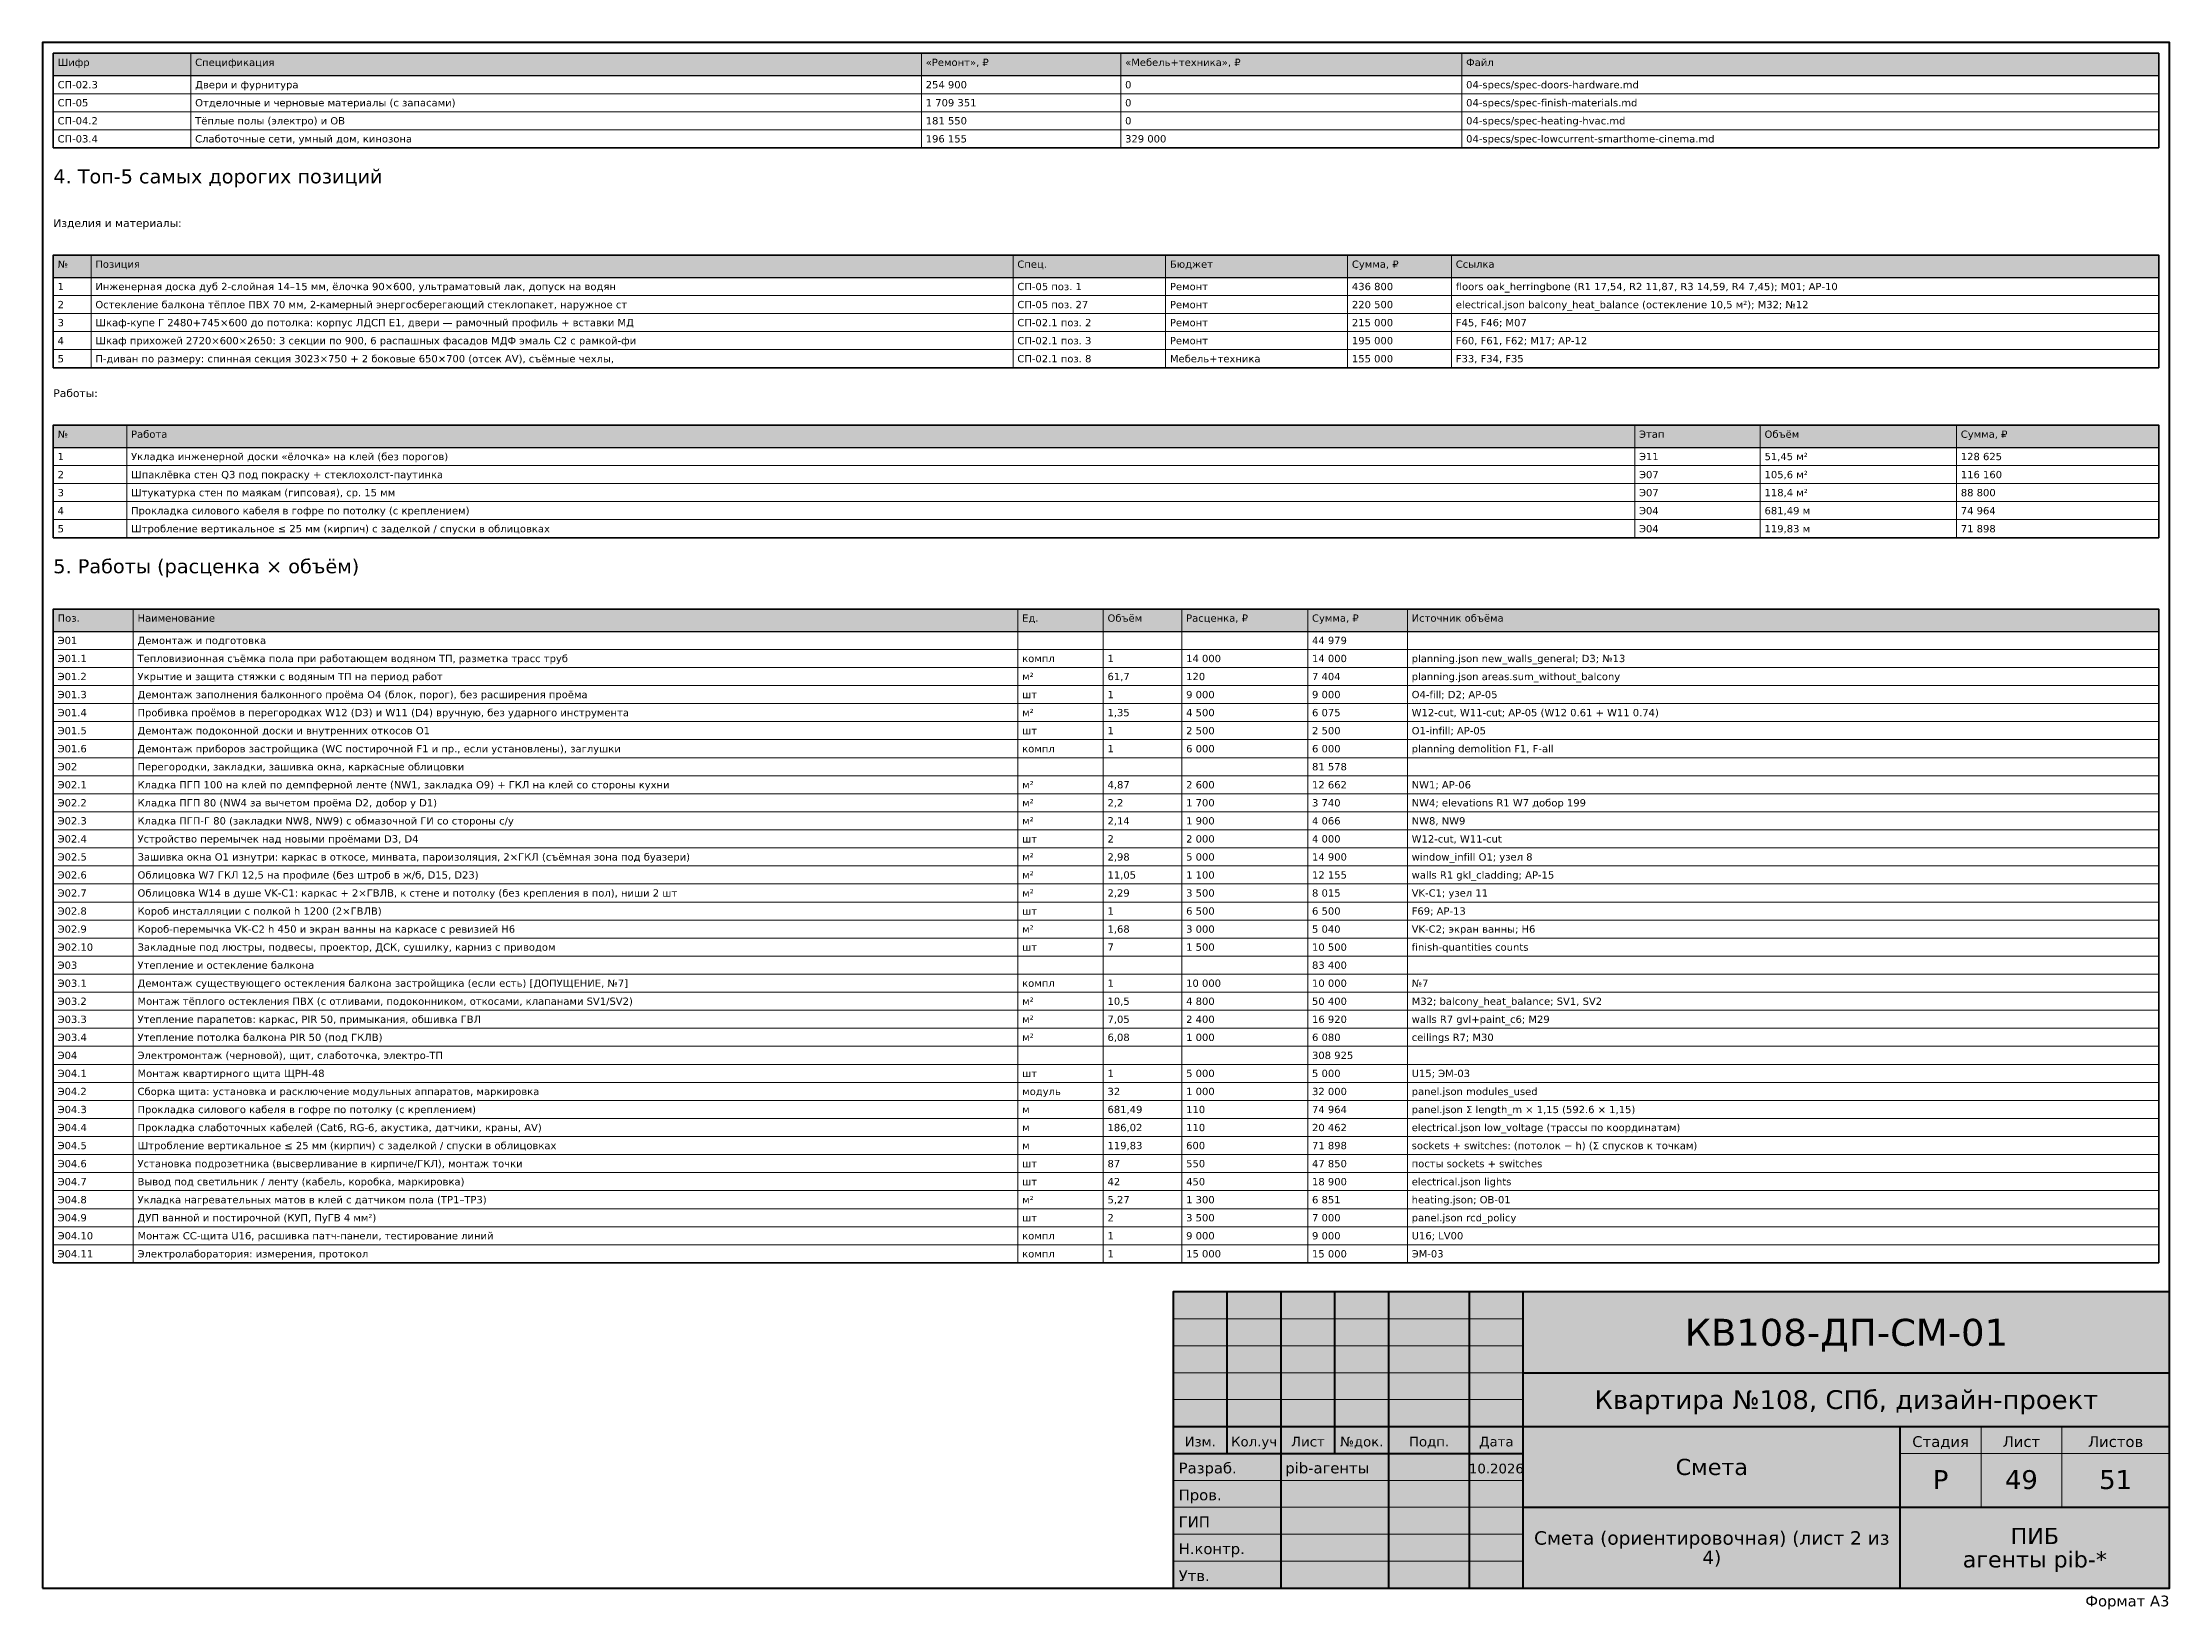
# Model space of a CAD drawing. Header units: millimetres. Extents: x 20 to 415, y 1 to 292.
import ezdxf
from ezdxf.enums import TextEntityAlignment as Align

# ---------------------------------------------------------------- set-up
doc = ezdxf.new("R2010")
doc.units = ezdxf.units.MM
doc.layers.add('FRAME', color=7, linetype='CONTINUOUS')
doc.layers.add('TEXT', color=7, linetype='CONTINUOUS')
doc.styles.add('GOST', font='DejaVuSans.ttf')

msp = doc.modelspace()

# ---------------------------------------------------------------- texts
at = {"layer": 'FRAME', "color": 7, "style": 'GOST'}
for s, height, p in [('КВ108-ДП-СМ-01', 5, (355, 50)), ('Квартира №108, СПб, дизайн-проект', 3.5, (355, 38.25)), ('Изм.', 1.8, (235, 31.3)), ('Кол.уч', 1.8, (245, 31.3)), ('Лист', 1.8, (255, 31.3)), ('№док.', 1.8, (265, 31.3)), ('Подп.', 1.8, (277.5, 31.3)), ('Дата', 1.8, (290, 31.3)), ('Стадия', 2, (372.5, 31.2)), ('Лист', 2, (387.5, 31.2)), ('Листов', 2, (405, 31.2)), ('10.2026', 1.8, (290, 26.3)), ('Смета', 3, (330, 26)), ('Р', 3.5, (372.5, 23.4)), ('49', 3.5, (387.5, 23.4)), ('51', 3.5, (405, 23.4)), ('ПИБ', 3, (390, 13.18)), ('Смета (ориентировочная) (лист 2 из', 2.5, (330, 13.06)), ('4)', 2.5, (330, 9.44)), ('агенты pib-*', 3, (390, 8.83))]:
    msp.add_text(s, height=height, dxfattribs=at).set_placement(p, align=Align.CENTER)
for s, p in [('Разраб.', (231, 26.3)), ('pib-агенты', (250.8, 26.3)), ('Пров.', (231, 21.3)), ('ГИП', (231, 16.3)), ('Н.контр.', (231, 11.3)), ('Утв.', (231, 6.3))]:
    msp.add_text(s, height=2, dxfattribs=at).set_placement(p)
msp.add_text('Формат A3', height=2, dxfattribs=at).set_placement((415, 1.6), align=Align.RIGHT)
at = {"layer": 'TEXT', "color": 7, "style": 'GOST'}
for s, height, p in [('Шифр', 1.35, (22.8, 287.65)), ('Спецификация', 1.35, (48.34, 287.65)), ('«Ремонт», ₽', 1.35, (184.02, 287.65)), ('«Мебель+техника», ₽', 1.35, (221.05, 287.65)), ('Файл', 1.35, (284.38, 287.65)), ('СП-02.3', 1.35, (22.8, 283.5)), ('Двери и фурнитура', 1.35, (48.34, 283.5)), ('254 900', 1.35, (184.02, 283.5)), ('0', 1.35, (221.05, 283.5)), ('04-specs/spec-doors-hardware.md', 1.35, (284.38, 283.5)), ('СП-05', 1.35, (22.8, 280.15)), ('Отделочные и черновые материалы (с запасами)', 1.35, (48.34, 280.15)), ('1 709 351', 1.35, (184.02, 280.15)), ('0', 1.35, (221.05, 280.15)), ('04-specs/spec-finish-materials.md', 1.35, (284.38, 280.15)), ('СП-04.2', 1.35, (22.8, 276.8)), ('Тёплые полы (электро) и ОВ', 1.35, (48.34, 276.8)), ('181 550', 1.35, (184.02, 276.8)), ('0', 1.35, (221.05, 276.8)), ('04-specs/spec-heating-hvac.md', 1.35, (284.38, 276.8)), ('СП-03.4', 1.35, (22.8, 273.45)), ('Слаботочные сети, умный дом, кинозона', 1.35, (48.34, 273.45)), ('196 155', 1.35, (184.02, 273.45)), ('329 000', 1.35, (221.05, 273.45)), ('04-specs/spec-lowcurrent-smarthome-cinema.md', 1.35, (284.38, 273.45)), ('4. Топ-5 самых дорогих позиций', 2.6, (22, 265.85)), ('Изделия и материалы:', 1.45, (22, 257.75)), ('№', 1.35, (22.8, 250.17)), ('Позиция', 1.35, (29.81, 250.17)), ('Спец.', 1.35, (201.04, 250.17)), ('Бюджет', 1.35, (229.37, 250.17)), ('Сумма, ₽', 1.35, (263.17, 250.17)), ('Ссылка', 1.35, (282.46, 250.17)), ('1', 1.35, (22.8, 246.02)), ('Инженерная доска дуб 2-слойная 14–15 мм, ёлочка 90×600, ультраматовый лак, допуск на водян', 1.35, (29.81, 246.02)), ('СП-05 поз. 1', 1.35, (201.04, 246.02)), ('Ремонт', 1.35, (229.37, 246.02)), ('436 800', 1.35, (263.17, 246.02)), ('floors oak_herringbone (R1 17,54, R2 11,87, R3 14,59, R4 7,45); M01; АР-10', 1.35, (282.46, 246.02)), ('2', 1.35, (22.8, 242.67)), ('Остекление балкона тёплое ПВХ 70 мм, 2-камерный энергосберегающий стеклопакет, наружное ст', 1.35, (29.81, 242.67)), ('СП-05 поз. 27', 1.35, (201.04, 242.67)), ('Ремонт', 1.35, (229.37, 242.67)), ('220 500', 1.35, (263.17, 242.67)), ('electrical.json balcony_heat_balance (остекление 10,5 м²); M32; №12', 1.35, (282.46, 242.67)), ('4', 1.35, (22.8, 235.97)), ('3', 1.35, (22.8, 239.32)), ('Шкаф-купе Г 2480+745×600 до потолка: корпус ЛДСП E1, двери — рамочный профиль + вставки МД', 1.35, (29.81, 239.32)), ('Шкаф прихожей 2720×600×2650: 3 секции по 900, 6 распашных фасадов МДФ эмаль C2 с рамкой-фи', 1.35, (29.81, 235.97)), ('СП-02.1 поз. 2', 1.35, (201.04, 239.32)), ('СП-02.1 поз. 3', 1.35, (201.04, 235.97)), ('Ремонт', 1.35, (229.37, 239.32)), ('Ремонт', 1.35, (229.37, 235.97)), ('215 000', 1.35, (263.17, 239.32)), ('195 000', 1.35, (263.17, 235.97)), ('F45, F46; M07', 1.35, (282.46, 239.32)), ('F60, F61, F62; M17; АР-12', 1.35, (282.46, 235.97)), ('5', 1.35, (22.8, 232.62)), ('П-диван по размеру: спинная секция 3023×750 + 2 боковые 650×700 (отсек AV), съёмные чехлы,', 1.35, (29.81, 232.62)), ('СП-02.1 поз. 8', 1.35, (201.04, 232.62)), ('Мебель+техника', 1.35, (229.37, 232.62)), ('155 000', 1.35, (263.17, 232.62)), ('F33, F34, F35', 1.35, (282.46, 232.62)), ('Работы:', 1.45, (22, 226.17)), ('№', 1.35, (22.8, 218.6)), ('Работа', 1.35, (36.44, 218.6)), ('Этап', 1.35, (316.49, 218.6)), ('Объём', 1.35, (339.8, 218.6)), ('Сумма, ₽', 1.35, (376.25, 218.6)), ('1', 1.35, (22.8, 214.45)), ('Укладка инженерной доски «ёлочка» на клей (без порогов)', 1.35, (36.44, 214.45)), ('Э11', 1.35, (316.49, 214.45)), ('51,45 м²', 1.35, (339.8, 214.45)), ('128 625', 1.35, (376.25, 214.45)), ('2', 1.35, (22.8, 211.1)), ('Шпаклёвка стен Q3 под покраску + стеклохолст-паутинка', 1.35, (36.44, 211.1)), ('Э07', 1.35, (316.49, 211.1)), ('105,6 м²', 1.35, (339.8, 211.1)), ('116 160', 1.35, (376.25, 211.1)), ('4', 1.35, (22.8, 204.4)), ('3', 1.35, (22.8, 207.75)), ('Штукатурка стен по маякам (гипсовая), ср. 15 мм', 1.35, (36.44, 207.75)), ('Прокладка силового кабеля в гофре по потолку (с креплением)', 1.35, (36.44, 204.4)), ('Э07', 1.35, (316.49, 207.75)), ('Э04', 1.35, (316.49, 204.4)), ('681,49 м', 1.35, (339.8, 204.4)), ('118,4 м²', 1.35, (339.8, 207.75)), ('88 800', 1.35, (376.25, 207.75)), ('74 964', 1.35, (376.25, 204.4)), ('5', 1.35, (22.8, 201.05)), ('Штробление вертикальное ≤ 25 мм (кирпич) с заделкой / спуски в облицовках', 1.35, (36.44, 201.05)), ('Э04', 1.35, (316.49, 201.05)), ('119,83 м', 1.35, (339.8, 201.05)), ('71 898', 1.35, (376.25, 201.05)), ('5. Работы (расценка × объём)', 2.6, (22, 193.45)), ('Поз.', 1.35, (22.8, 184.45)), ('Наименование', 1.35, (37.64, 184.45)), ('Ед.', 1.35, (201.93, 184.45)), ('Объём', 1.35, (217.78, 184.45)), ('Расценка, ₽', 1.35, (232.38, 184.45)), ('Сумма, ₽', 1.35, (255.76, 184.45)), ('Источник объёма', 1.35, (274.27, 184.45)), ('Э01', 1.35, (22.8, 180.3)), ('Э01.1', 1.35, (22.8, 176.95)), ('Тепловизионная съёмка пола при работающем водяном ТП, разметка трасс труб', 1.35, (37.64, 176.95)), ('Демонтаж и подготовка', 1.35, (37.64, 180.3)), ('компл', 1.35, (201.93, 176.95)), ('1', 1.35, (217.78, 176.95)), ('14 000', 1.35, (232.38, 176.95)), ('44 979', 1.35, (255.76, 180.3)), ('14 000', 1.35, (255.76, 176.95)), ('planning.json new_walls_general; D3; №13', 1.35, (274.27, 176.95)), ('Э01.2', 1.35, (22.8, 173.6)), ('Укрытие и защита стяжки с водяным ТП на период работ', 1.35, (37.64, 173.6)), ('м²', 1.35, (201.93, 173.6)), ('61,7', 1.35, (217.78, 173.6)), ('120', 1.35, (232.38, 173.6)), ('7 404', 1.35, (255.76, 173.6)), ('planning.json areas.sum_without_balcony', 1.35, (274.27, 173.6)), ('Э01.3', 1.35, (22.8, 170.25)), ('Демонтаж заполнения балконного проёма O4 (блок, порог), без расширения проёма', 1.35, (37.64, 170.25)), ('шт', 1.35, (201.93, 170.25)), ('1', 1.35, (217.78, 170.25)), ('9 000', 1.35, (232.38, 170.25)), ('9 000', 1.35, (255.76, 170.25)), ('O4-fill; D2; АР-05', 1.35, (274.27, 170.25)), ('Э01.4', 1.35, (22.8, 166.9)), ('Пробивка проёмов в перегородках W12 (D3) и W11 (D4) вручную, без ударного инструмента', 1.35, (37.64, 166.9)), ('м²', 1.35, (201.93, 166.9)), ('1,35', 1.35, (217.78, 166.9)), ('4 500', 1.35, (232.38, 166.9)), ('6 075', 1.35, (255.76, 166.9)), ('W12-cut, W11-cut; АР-05 (W12 0.61 + W11 0.74)', 1.35, (274.27, 166.9)), ('Э01.5', 1.35, (22.8, 163.55)), ('Демонтаж подоконной доски и внутренних откосов O1', 1.35, (37.64, 163.55)), ('шт', 1.35, (201.93, 163.55)), ('1', 1.35, (217.78, 163.55)), ('2 500', 1.35, (232.38, 163.55)), ('2 500', 1.35, (255.76, 163.55)), ('O1-infill; АР-05', 1.35, (274.27, 163.55)), ('Э01.6', 1.35, (22.8, 160.2)), ('Э02', 1.35, (22.8, 156.85)), ('Демонтаж приборов застройщика (WC постирочной F1 и пр., если установлены), заглушки', 1.35, (37.64, 160.2)), ('Перегородки, закладки, зашивка окна, каркасные облицовки', 1.35, (37.64, 156.85)), ('компл', 1.35, (201.93, 160.2)), ('1', 1.35, (217.78, 160.2)), ('6 000', 1.35, (232.38, 160.2)), ('81 578', 1.35, (255.76, 156.85)), ('6 000', 1.35, (255.76, 160.2)), ('planning demolition F1, F-all', 1.35, (274.27, 160.2)), ('Э02.1', 1.35, (22.8, 153.5)), ('Кладка ПГП 100 на клей по демпферной ленте (NW1, закладка O9) + ГКЛ на клей со стороны кухни', 1.35, (37.64, 153.5)), ('м²', 1.35, (201.93, 153.5)), ('4,87', 1.35, (217.78, 153.5)), ('2 600', 1.35, (232.38, 153.5)), ('12 662', 1.35, (255.76, 153.5)), ('NW1; АР-06', 1.35, (274.27, 153.5)), ('Э02.2', 1.35, (22.8, 150.15)), ('Кладка ПГП 80 (NW4 за вычетом проёма D2, добор у D1)', 1.35, (37.64, 150.15)), ('м²', 1.35, (201.93, 150.15)), ('2,2', 1.35, (217.78, 150.15)), ('1 700', 1.35, (232.38, 150.15)), ('3 740', 1.35, (255.76, 150.15)), ('NW4; elevations R1 W7 добор 199', 1.35, (274.27, 150.15)), ('Э02.3', 1.35, (22.8, 146.8)), ('Кладка ПГП-Г 80 (закладки NW8, NW9) с обмазочной ГИ со стороны с/у', 1.35, (37.64, 146.8)), ('м²', 1.35, (201.93, 146.8)), ('2,14', 1.35, (217.78, 146.8)), ('1 900', 1.35, (232.38, 146.8)), ('4 066', 1.35, (255.76, 146.8)), ('NW8, NW9', 1.35, (274.27, 146.8)), ('Э02.4', 1.35, (22.8, 143.45)), ('Устройство перемычек над новыми проёмами D3, D4', 1.35, (37.64, 143.45)), ('шт', 1.35, (201.93, 143.45)), ('2', 1.35, (217.78, 143.45)), ('2 000', 1.35, (232.38, 143.45)), ('4 000', 1.35, (255.76, 143.45)), ('W12-cut, W11-cut', 1.35, (274.27, 143.45)), ('Э02.5', 1.35, (22.8, 140.1)), ('Зашивка окна O1 изнутри: каркас в откосе, минвата, пароизоляция, 2×ГКЛ (съёмная зона под буазери)', 1.35, (37.64, 140.1)), ('м²', 1.35, (201.93, 140.1)), ('2,98', 1.35, (217.78, 140.1)), ('5 000', 1.35, (232.38, 140.1)), ('14 900', 1.35, (255.76, 140.1)), ('window_infill O1; узел 8', 1.35, (274.27, 140.1)), ('Э02.6', 1.35, (22.8, 136.75)), ('Э02.7', 1.35, (22.8, 133.4)), ('Облицовка W7 ГКЛ 12,5 на профиле (без штроб в ж/б, D15, D23)', 1.35, (37.64, 136.75)), ('Облицовка W14 в душе VK-C1: каркас + 2×ГВЛВ, к стене и потолку (без крепления в пол), ниши 2 шт', 1.35, (37.64, 133.4)), ('м²', 1.35, (201.93, 136.75)), ('м²', 1.35, (201.93, 133.4)), ('2,29', 1.35, (217.78, 133.4)), ('11,05', 1.35, (217.78, 136.75)), ('3 500', 1.35, (232.38, 133.4)), ('1 100', 1.35, (232.38, 136.75)), ('8 015', 1.35, (255.76, 133.4)), ('12 155', 1.35, (255.76, 136.75)), ('VK-C1; узел 11', 1.35, (274.27, 133.4)), ('walls R1 gkl_cladding; АР-15', 1.35, (274.27, 136.75)), ('Э02.8', 1.35, (22.8, 130.05)), ('Короб инсталляции с полкой h 1200 (2×ГВЛВ)', 1.35, (37.64, 130.05)), ('шт', 1.35, (201.93, 130.05)), ('1', 1.35, (217.78, 130.05)), ('6 500', 1.35, (232.38, 130.05)), ('6 500', 1.35, (255.76, 130.05)), ('F69; АР-13', 1.35, (274.27, 130.05)), ('Э02.9', 1.35, (22.8, 126.7)), ('Короб-перемычка VK-C2 h 450 и экран ванны на каркасе с ревизией H6', 1.35, (37.64, 126.7)), ('м²', 1.35, (201.93, 126.7)), ('1,68', 1.35, (217.78, 126.7)), ('3 000', 1.35, (232.38, 126.7)), ('5 040', 1.35, (255.76, 126.7)), ('VK-C2; экран ванны; H6', 1.35, (274.27, 126.7)), ('Э02.10', 1.35, (22.8, 123.35)), ('Закладные под люстры, подвесы, проектор, ДСК, сушилку, карниз с приводом', 1.35, (37.64, 123.35)), ('шт', 1.35, (201.93, 123.35)), ('7', 1.35, (217.78, 123.35)), ('1 500', 1.35, (232.38, 123.35)), ('10 500', 1.35, (255.76, 123.35)), ('finish-quantities counts', 1.35, (274.27, 123.35)), ('Э03', 1.35, (22.8, 120)), ('Утепление и остекление балкона', 1.35, (37.64, 120)), ('83 400', 1.35, (255.76, 120)), ('Э03.1', 1.35, (22.8, 116.65)), ('Э03.2', 1.35, (22.8, 113.3)), ('Демонтаж существующего остекления балкона застройщика (если есть) [ДОПУЩЕНИЕ, №7]', 1.35, (37.64, 116.65)), ('Монтаж тёплого остекления ПВХ (с отливами, подоконником, откосами, клапанами SV1/SV2)', 1.35, (37.64, 113.3)), ('компл', 1.35, (201.93, 116.65)), ('м²', 1.35, (201.93, 113.3)), ('1', 1.35, (217.78, 116.65)), ('10,5', 1.35, (217.78, 113.3)), ('4 800', 1.35, (232.38, 113.3)), ('10 000', 1.35, (232.38, 116.65)), ('50 400', 1.35, (255.76, 113.3)), ('10 000', 1.35, (255.76, 116.65)), ('№7', 1.35, (274.27, 116.65)), ('M32; balcony_heat_balance; SV1, SV2', 1.35, (274.27, 113.3)), ('Э03.3', 1.35, (22.8, 109.95)), ('Утепление парапетов: каркас, PIR 50, примыкания, обшивка ГВЛ', 1.35, (37.64, 109.95)), ('м²', 1.35, (201.93, 109.95)), ('7,05', 1.35, (217.78, 109.95)), ('2 400', 1.35, (232.38, 109.95)), ('16 920', 1.35, (255.76, 109.95)), ('walls R7 gvl+paint_c6; M29', 1.35, (274.27, 109.95)), ('Э03.4', 1.35, (22.8, 106.6)), ('Утепление потолка балкона PIR 50 (под ГКЛВ)', 1.35, (37.64, 106.6)), ('м²', 1.35, (201.93, 106.6)), ('6,08', 1.35, (217.78, 106.6)), ('1 000', 1.35, (232.38, 106.6)), ('6 080', 1.35, (255.76, 106.6)), ('ceilings R7; M30', 1.35, (274.27, 106.6)), ('Э04', 1.35, (22.8, 103.25)), ('Электромонтаж (черновой), щит, слаботочка, электро-ТП', 1.35, (37.64, 103.25)), ('308 925', 1.35, (255.76, 103.25)), ('Э04.1', 1.35, (22.8, 99.9)), ('Монтаж квартирного щита ЩРН-48', 1.35, (37.64, 99.9)), ('шт', 1.35, (201.93, 99.9)), ('1', 1.35, (217.78, 99.9)), ('5 000', 1.35, (232.38, 99.9)), ('5 000', 1.35, (255.76, 99.9)), ('U15; ЭМ-03', 1.35, (274.27, 99.9)), ('Э04.2', 1.35, (22.8, 96.55)), ('Сборка щита: установка и расключение модульных аппаратов, маркировка', 1.35, (37.64, 96.55)), ('модуль', 1.35, (201.93, 96.55)), ('32', 1.35, (217.78, 96.55)), ('1 000', 1.35, (232.38, 96.55)), ('32 000', 1.35, (255.76, 96.55)), ('panel.json modules_used', 1.35, (274.27, 96.55)), ('Э04.3', 1.35, (22.8, 93.2)), ('Э04.4', 1.35, (22.8, 89.85)), ('Прокладка силового кабеля в гофре по потолку (с креплением)', 1.35, (37.64, 93.2)), ('Прокладка слаботочных кабелей (Cat6, RG-6, акустика, датчики, краны, AV)', 1.35, (37.64, 89.85)), ('м', 1.35, (201.93, 93.2)), ('м', 1.35, (201.93, 89.85)), ('681,49', 1.35, (217.78, 93.2)), ('186,02', 1.35, (217.78, 89.85)), ('110', 1.35, (232.38, 93.2)), ('110', 1.35, (232.38, 89.85)), ('20 462', 1.35, (255.76, 89.85)), ('74 964', 1.35, (255.76, 93.2)), ('electrical.json low_voltage (трассы по координатам)', 1.35, (274.27, 89.85)), ('panel.json Σ length_m × 1,15 (592.6 × 1,15)', 1.35, (274.27, 93.2)), ('Э04.5', 1.35, (22.8, 86.5)), ('Штробление вертикальное ≤ 25 мм (кирпич) с заделкой / спуски в облицовках', 1.35, (37.64, 86.5)), ('м', 1.35, (201.93, 86.5)), ('119,83', 1.35, (217.78, 86.5)), ('600', 1.35, (232.38, 86.5)), ('71 898', 1.35, (255.76, 86.5)), ('sockets + switches: (потолок − h) (Σ спусков к точкам)', 1.35, (274.27, 86.5)), ('Э04.6', 1.35, (22.8, 83.15)), ('Установка подрозетника (высверливание в кирпиче/ГКЛ), монтаж точки', 1.35, (37.64, 83.15)), ('шт', 1.35, (201.93, 83.15)), ('87', 1.35, (217.78, 83.15)), ('550', 1.35, (232.38, 83.15)), ('47 850', 1.35, (255.76, 83.15)), ('посты sockets + switches', 1.35, (274.27, 83.15)), ('Э04.7', 1.35, (22.8, 79.8)), ('Вывод под светильник / ленту (кабель, коробка, маркировка)', 1.35, (37.64, 79.8)), ('шт', 1.35, (201.93, 79.8)), ('42', 1.35, (217.78, 79.8)), ('450', 1.35, (232.38, 79.8)), ('18 900', 1.35, (255.76, 79.8)), ('electrical.json lights', 1.35, (274.27, 79.8)), ('Э04.8', 1.35, (22.8, 76.45)), ('Укладка нагревательных матов в клей с датчиком пола (TP1–TP3)', 1.35, (37.64, 76.45)), ('м²', 1.35, (201.93, 76.45)), ('5,27', 1.35, (217.78, 76.45)), ('1 300', 1.35, (232.38, 76.45)), ('6 851', 1.35, (255.76, 76.45)), ('heating.json; ОВ-01', 1.35, (274.27, 76.45)), ('Э04.9', 1.35, (22.8, 73.1)), ('Э04.10', 1.35, (22.8, 69.75)), ('ДУП ванной и постирочной (КУП, ПуГВ 4 мм²)', 1.35, (37.64, 73.1)), ('Монтаж СС-щита U16, расшивка патч-панели, тестирование линий', 1.35, (37.64, 69.75)), ('шт', 1.35, (201.93, 73.1)), ('2', 1.35, (217.78, 73.1)), ('1', 1.35, (217.78, 69.75)), ('9 000', 1.35, (232.38, 69.75)), ('3 500', 1.35, (232.38, 73.1)), ('9 000', 1.35, (255.76, 69.75)), ('7 000', 1.35, (255.76, 73.1)), ('panel.json rcd_policy', 1.35, (274.27, 73.1)), ('U16; LV00', 1.35, (274.27, 69.75)), ('Э04.11', 1.35, (22.8, 66.4)), ('Электролаборатория: измерения, протокол', 1.35, (37.64, 66.4)), ('компл', 1.35, (201.93, 69.75)), ('компл', 1.35, (201.93, 66.4)), ('1', 1.35, (217.78, 66.4)), ('15 000', 1.35, (232.38, 66.4)), ('15 000', 1.35, (255.76, 66.4)), ('ЭМ-03', 1.35, (274.27, 66.4))]:
    msp.add_text(s, height=height, dxfattribs=at).set_placement(p)

# ---------------------------------------------------------------- hatches: boundary and pattern name
at = {"layer": 'FRAME', "true_color": 0xffffff}
h = msp.add_hatch(color=7, dxfattribs=at)
h.dxf.hatch_style = 1
h.paths.add_polyline_path([(230, 5), (415, 5), (415, 60), (230, 60)])
at = {"layer": 'TEXT', "true_color": 0xe6e6e6}
h = msp.add_hatch(color=7, dxfattribs=at)
h.dxf.hatch_style = 1
h.paths.add_polyline_path([(22, 285.85), (413, 285.85), (413, 290), (22, 290)])
h = msp.add_hatch(color=7, dxfattribs=at)
h.dxf.hatch_style = 1
h.paths.add_polyline_path([(22, 248.37), (413, 248.37), (413, 252.52), (22, 252.52)])
h = msp.add_hatch(color=7, dxfattribs=at)
h.dxf.hatch_style = 1
h.paths.add_polyline_path([(22, 216.8), (413, 216.8), (413, 220.95), (22, 220.95)])
h = msp.add_hatch(color=7, dxfattribs=at)
h.dxf.hatch_style = 1
h.paths.add_polyline_path([(22, 182.65), (413, 182.65), (413, 186.8), (22, 186.8)])

# ---------------------------------------------------------------- linework, layer by layer
at = {"layer": 'FRAME', "color": 7, "lineweight": 50}
for points in [[(20, 5), (415, 5), (415, 292), (20, 292)], [(230, 5), (415, 5), (415, 60), (230, 60)]]:
    msp.add_lwpolyline(points, close=True, dxfattribs=at)
for points in [[(240, 30), (240, 60)], [(250, 5), (250, 60)], [(260, 30), (260, 60)], [(270, 5), (270, 60)], [(285, 5), (285, 60)], [(295, 5), (295, 60)], [(295, 45), (415, 45)], [(230, 35), (295, 35)], [(295, 35), (415, 35)], [(365, 5), (365, 35)], [(230, 30), (295, 30)], [(295, 20), (415, 20)]]:
    msp.add_lwpolyline(points, dxfattribs=at)
at = {"layer": 'FRAME', "color": 7, "lineweight": 20}
for points in [[(230, 55), (295, 55)], [(230, 50), (295, 50)], [(230, 45), (295, 45)], [(230, 40), (295, 40)], [(380, 20), (380, 35)], [(395, 20), (395, 35)], [(365, 30), (415, 30)], [(230, 25), (295, 25)], [(230, 20), (295, 20)], [(230, 15), (295, 15)], [(230, 10), (295, 10)]]:
    msp.add_lwpolyline(points, dxfattribs=at)
at = {"layer": 'TEXT', "color": 7, "lineweight": 25}
for points in [[(22, 285.85), (413, 285.85), (413, 290), (22, 290)], [(22, 248.37), (413, 248.37), (413, 252.52), (22, 252.52)], [(22, 216.8), (413, 216.8), (413, 220.95), (22, 220.95)], [(22, 182.65), (413, 182.65), (413, 186.8), (22, 186.8)]]:
    msp.add_lwpolyline(points, close=True, dxfattribs=at)
at = {"layer": 'TEXT', "color": 7, "lineweight": 15}
for points in [[(22, 290), (22, 285.85)], [(47.54, 290), (47.54, 285.85)], [(183.22, 290), (183.22, 285.85)], [(220.25, 290), (220.25, 285.85)], [(283.58, 290), (283.58, 285.85)], [(413, 290), (413, 285.85)], [(22, 285.85), (22, 282.5)], [(47.54, 285.85), (47.54, 282.5)], [(183.22, 285.85), (183.22, 282.5)], [(220.25, 285.85), (220.25, 282.5)], [(283.58, 285.85), (283.58, 282.5)], [(413, 285.85), (413, 282.5)], [(22, 282.5), (22, 279.15)], [(47.54, 282.5), (47.54, 279.15)], [(183.22, 282.5), (183.22, 279.15)], [(220.25, 282.5), (220.25, 279.15)], [(283.58, 282.5), (283.58, 279.15)], [(413, 282.5), (413, 279.15)], [(22, 279.15), (22, 275.8)], [(47.54, 279.15), (47.54, 275.8)], [(183.22, 279.15), (183.22, 275.8)], [(220.25, 279.15), (220.25, 275.8)], [(283.58, 279.15), (283.58, 275.8)], [(413, 279.15), (413, 275.8)], [(22, 275.8), (22, 272.45)], [(47.54, 275.8), (47.54, 272.45)], [(183.22, 275.8), (183.22, 272.45)], [(220.25, 275.8), (220.25, 272.45)], [(283.58, 275.8), (283.58, 272.45)], [(413, 275.8), (413, 272.45)], [(22, 252.52), (22, 248.37)], [(29.01, 252.52), (29.01, 248.37)], [(200.24, 252.52), (200.24, 248.37)], [(228.57, 252.52), (228.57, 248.37)], [(262.37, 252.52), (262.37, 248.37)], [(281.66, 252.52), (281.66, 248.37)], [(413, 252.52), (413, 248.37)], [(22, 248.37), (22, 245.02)], [(22, 245.02), (22, 241.67)], [(29.01, 248.37), (29.01, 245.02)], [(29.01, 245.02), (29.01, 241.67)], [(200.24, 248.37), (200.24, 245.02)], [(200.24, 245.02), (200.24, 241.67)], [(228.57, 248.37), (228.57, 245.02)], [(228.57, 245.02), (228.57, 241.67)], [(262.37, 248.37), (262.37, 245.02)], [(262.37, 245.02), (262.37, 241.67)], [(281.66, 248.37), (281.66, 245.02)], [(281.66, 245.02), (281.66, 241.67)], [(413, 248.37), (413, 245.02)], [(413, 245.02), (413, 241.67)], [(22, 241.67), (22, 238.32)], [(29.01, 241.67), (29.01, 238.32)], [(200.24, 241.67), (200.24, 238.32)], [(228.57, 241.67), (228.57, 238.32)], [(262.37, 241.67), (262.37, 238.32)], [(281.66, 241.67), (281.66, 238.32)], [(413, 241.67), (413, 238.32)], [(22, 238.32), (22, 234.97)], [(29.01, 238.32), (29.01, 234.97)], [(200.24, 238.32), (200.24, 234.97)], [(228.57, 238.32), (228.57, 234.97)], [(262.37, 238.32), (262.37, 234.97)], [(281.66, 238.32), (281.66, 234.97)], [(413, 238.32), (413, 234.97)], [(22, 234.97), (22, 231.62)], [(29.01, 234.97), (29.01, 231.62)], [(200.24, 234.97), (200.24, 231.62)], [(228.57, 234.97), (228.57, 231.62)], [(262.37, 234.97), (262.37, 231.62)], [(281.66, 234.97), (281.66, 231.62)], [(413, 234.97), (413, 231.62)], [(22, 220.95), (22, 216.8)], [(35.64, 220.95), (35.64, 216.8)], [(315.69, 220.95), (315.69, 216.8)], [(339, 220.95), (339, 216.8)], [(375.45, 220.95), (375.45, 216.8)], [(413, 220.95), (413, 216.8)], [(22, 216.8), (22, 213.45)], [(22, 213.45), (22, 210.1)], [(35.64, 216.8), (35.64, 213.45)], [(35.64, 213.45), (35.64, 210.1)], [(315.69, 216.8), (315.69, 213.45)], [(315.69, 213.45), (315.69, 210.1)], [(339, 216.8), (339, 213.45)], [(339, 213.45), (339, 210.1)], [(375.45, 216.8), (375.45, 213.45)], [(375.45, 213.45), (375.45, 210.1)], [(413, 216.8), (413, 213.45)], [(413, 213.45), (413, 210.1)], [(22, 210.1), (22, 206.75)], [(35.64, 210.1), (35.64, 206.75)], [(315.69, 210.1), (315.69, 206.75)], [(339, 210.1), (339, 206.75)], [(375.45, 210.1), (375.45, 206.75)], [(413, 210.1), (413, 206.75)], [(22, 206.75), (22, 203.4)], [(35.64, 206.75), (35.64, 203.4)], [(315.69, 206.75), (315.69, 203.4)], [(339, 206.75), (339, 203.4)], [(375.45, 206.75), (375.45, 203.4)], [(413, 206.75), (413, 203.4)], [(22, 203.4), (22, 200.05)], [(35.64, 203.4), (35.64, 200.05)], [(315.69, 203.4), (315.69, 200.05)], [(339, 203.4), (339, 200.05)], [(375.45, 203.4), (375.45, 200.05)], [(413, 203.4), (413, 200.05)], [(22, 186.8), (22, 182.65)], [(36.84, 186.8), (36.84, 182.65)], [(201.13, 186.8), (201.13, 182.65)], [(216.98, 186.8), (216.98, 182.65)], [(231.58, 186.8), (231.58, 182.65)], [(254.96, 186.8), (254.96, 182.65)], [(273.47, 186.8), (273.47, 182.65)], [(413, 186.8), (413, 182.65)], [(22, 182.65), (22, 179.3)], [(36.84, 182.65), (36.84, 179.3)], [(201.13, 182.65), (201.13, 179.3)], [(216.98, 182.65), (216.98, 179.3)], [(231.58, 182.65), (231.58, 179.3)], [(254.96, 182.65), (254.96, 179.3)], [(273.47, 182.65), (273.47, 179.3)], [(413, 182.65), (413, 179.3)], [(22, 179.3), (22, 175.95)], [(36.84, 179.3), (36.84, 175.95)], [(201.13, 179.3), (201.13, 175.95)], [(216.98, 179.3), (216.98, 175.95)], [(231.58, 179.3), (231.58, 175.95)], [(254.96, 179.3), (254.96, 175.95)], [(273.47, 179.3), (273.47, 175.95)], [(413, 179.3), (413, 175.95)], [(22, 175.95), (22, 172.6)], [(36.84, 175.95), (36.84, 172.6)], [(201.13, 175.95), (201.13, 172.6)], [(216.98, 175.95), (216.98, 172.6)], [(231.58, 175.95), (231.58, 172.6)], [(254.96, 175.95), (254.96, 172.6)], [(273.47, 175.95), (273.47, 172.6)], [(413, 175.95), (413, 172.6)], [(22, 172.6), (22, 169.25)], [(36.84, 172.6), (36.84, 169.25)], [(201.13, 172.6), (201.13, 169.25)], [(216.98, 172.6), (216.98, 169.25)], [(231.58, 172.6), (231.58, 169.25)], [(254.96, 172.6), (254.96, 169.25)], [(273.47, 172.6), (273.47, 169.25)], [(413, 172.6), (413, 169.25)], [(22, 169.25), (22, 165.9)], [(36.84, 169.25), (36.84, 165.9)], [(201.13, 169.25), (201.13, 165.9)], [(216.98, 169.25), (216.98, 165.9)], [(231.58, 169.25), (231.58, 165.9)], [(254.96, 169.25), (254.96, 165.9)], [(273.47, 169.25), (273.47, 165.9)], [(413, 169.25), (413, 165.9)], [(22, 165.9), (22, 162.55)], [(22, 162.55), (22, 159.2)], [(36.84, 165.9), (36.84, 162.55)], [(36.84, 162.55), (36.84, 159.2)], [(201.13, 165.9), (201.13, 162.55)], [(201.13, 162.55), (201.13, 159.2)], [(216.98, 165.9), (216.98, 162.55)], [(216.98, 162.55), (216.98, 159.2)], [(231.58, 165.9), (231.58, 162.55)], [(231.58, 162.55), (231.58, 159.2)], [(254.96, 165.9), (254.96, 162.55)], [(254.96, 162.55), (254.96, 159.2)], [(273.47, 165.9), (273.47, 162.55)], [(273.47, 162.55), (273.47, 159.2)], [(413, 165.9), (413, 162.55)], [(413, 162.55), (413, 159.2)], [(22, 159.2), (22, 155.85)], [(36.84, 159.2), (36.84, 155.85)], [(201.13, 159.2), (201.13, 155.85)], [(216.98, 159.2), (216.98, 155.85)], [(231.58, 159.2), (231.58, 155.85)], [(254.96, 159.2), (254.96, 155.85)], [(273.47, 159.2), (273.47, 155.85)], [(413, 159.2), (413, 155.85)], [(22, 155.85), (22, 152.5)], [(36.84, 155.85), (36.84, 152.5)], [(201.13, 155.85), (201.13, 152.5)], [(216.98, 155.85), (216.98, 152.5)], [(231.58, 155.85), (231.58, 152.5)], [(254.96, 155.85), (254.96, 152.5)], [(273.47, 155.85), (273.47, 152.5)], [(413, 155.85), (413, 152.5)], [(22, 152.5), (22, 149.15)], [(36.84, 152.5), (36.84, 149.15)], [(201.13, 152.5), (201.13, 149.15)], [(216.98, 152.5), (216.98, 149.15)], [(231.58, 152.5), (231.58, 149.15)], [(254.96, 152.5), (254.96, 149.15)], [(273.47, 152.5), (273.47, 149.15)], [(413, 152.5), (413, 149.15)], [(22, 149.15), (22, 145.8)], [(36.84, 149.15), (36.84, 145.8)], [(201.13, 149.15), (201.13, 145.8)], [(216.98, 149.15), (216.98, 145.8)], [(231.58, 149.15), (231.58, 145.8)], [(254.96, 149.15), (254.96, 145.8)], [(273.47, 149.15), (273.47, 145.8)], [(413, 149.15), (413, 145.8)], [(22, 145.8), (22, 142.45)], [(22, 142.45), (22, 139.1)], [(36.84, 145.8), (36.84, 142.45)], [(36.84, 142.45), (36.84, 139.1)], [(201.13, 145.8), (201.13, 142.45)], [(201.13, 142.45), (201.13, 139.1)], [(216.98, 145.8), (216.98, 142.45)], [(216.98, 142.45), (216.98, 139.1)], [(231.58, 145.8), (231.58, 142.45)], [(231.58, 142.45), (231.58, 139.1)], [(254.96, 145.8), (254.96, 142.45)], [(254.96, 142.45), (254.96, 139.1)], [(273.47, 145.8), (273.47, 142.45)], [(273.47, 142.45), (273.47, 139.1)], [(413, 145.8), (413, 142.45)], [(413, 142.45), (413, 139.1)], [(22, 139.1), (22, 135.75)], [(36.84, 139.1), (36.84, 135.75)], [(201.13, 139.1), (201.13, 135.75)], [(216.98, 139.1), (216.98, 135.75)], [(231.58, 139.1), (231.58, 135.75)], [(254.96, 139.1), (254.96, 135.75)], [(273.47, 139.1), (273.47, 135.75)], [(413, 139.1), (413, 135.75)], [(22, 135.75), (22, 132.4)], [(36.84, 135.75), (36.84, 132.4)], [(201.13, 135.75), (201.13, 132.4)], [(216.98, 135.75), (216.98, 132.4)], [(231.58, 135.75), (231.58, 132.4)], [(254.96, 135.75), (254.96, 132.4)], [(273.47, 135.75), (273.47, 132.4)], [(413, 135.75), (413, 132.4)], [(22, 132.4), (22, 129.05)], [(36.84, 132.4), (36.84, 129.05)], [(201.13, 132.4), (201.13, 129.05)], [(216.98, 132.4), (216.98, 129.05)], [(231.58, 132.4), (231.58, 129.05)], [(254.96, 132.4), (254.96, 129.05)], [(273.47, 132.4), (273.47, 129.05)], [(413, 132.4), (413, 129.05)], [(22, 129.05), (22, 125.7)], [(36.84, 129.05), (36.84, 125.7)], [(201.13, 129.05), (201.13, 125.7)], [(216.98, 129.05), (216.98, 125.7)], [(231.58, 129.05), (231.58, 125.7)], [(254.96, 129.05), (254.96, 125.7)], [(273.47, 129.05), (273.47, 125.7)], [(413, 129.05), (413, 125.7)], [(22, 125.7), (22, 122.35)], [(36.84, 125.7), (36.84, 122.35)], [(201.13, 125.7), (201.13, 122.35)], [(216.98, 125.7), (216.98, 122.35)], [(231.58, 125.7), (231.58, 122.35)], [(254.96, 125.7), (254.96, 122.35)], [(273.47, 125.7), (273.47, 122.35)], [(413, 125.7), (413, 122.35)], [(22, 122.35), (22, 119)], [(22, 119), (22, 115.65)], [(36.84, 122.35), (36.84, 119)], [(36.84, 119), (36.84, 115.65)], [(201.13, 122.35), (201.13, 119)], [(201.13, 119), (201.13, 115.65)], [(216.98, 122.35), (216.98, 119)], [(216.98, 119), (216.98, 115.65)], [(231.58, 122.35), (231.58, 119)], [(231.58, 119), (231.58, 115.65)], [(254.96, 122.35), (254.96, 119)], [(254.96, 119), (254.96, 115.65)], [(273.47, 122.35), (273.47, 119)], [(273.47, 119), (273.47, 115.65)], [(413, 122.35), (413, 119)], [(413, 119), (413, 115.65)], [(22, 115.65), (22, 112.3)], [(36.84, 115.65), (36.84, 112.3)], [(201.13, 115.65), (201.13, 112.3)], [(216.98, 115.65), (216.98, 112.3)], [(231.58, 115.65), (231.58, 112.3)], [(254.96, 115.65), (254.96, 112.3)], [(273.47, 115.65), (273.47, 112.3)], [(413, 115.65), (413, 112.3)], [(22, 112.3), (22, 108.95)], [(36.84, 112.3), (36.84, 108.95)], [(201.13, 112.3), (201.13, 108.95)], [(216.98, 112.3), (216.98, 108.95)], [(231.58, 112.3), (231.58, 108.95)], [(254.96, 112.3), (254.96, 108.95)], [(273.47, 112.3), (273.47, 108.95)], [(413, 112.3), (413, 108.95)], [(22, 108.95), (22, 105.6)], [(36.84, 108.95), (36.84, 105.6)], [(201.13, 108.95), (201.13, 105.6)], [(216.98, 108.95), (216.98, 105.6)], [(231.58, 108.95), (231.58, 105.6)], [(254.96, 108.95), (254.96, 105.6)], [(273.47, 108.95), (273.47, 105.6)], [(413, 108.95), (413, 105.6)], [(22, 105.6), (22, 102.25)], [(36.84, 105.6), (36.84, 102.25)], [(201.13, 105.6), (201.13, 102.25)], [(216.98, 105.6), (216.98, 102.25)], [(231.58, 105.6), (231.58, 102.25)], [(254.96, 105.6), (254.96, 102.25)], [(273.47, 105.6), (273.47, 102.25)], [(413, 105.6), (413, 102.25)], [(22, 102.25), (22, 98.9)], [(22, 98.9), (22, 95.55)], [(36.84, 102.25), (36.84, 98.9)], [(36.84, 98.9), (36.84, 95.55)], [(201.13, 102.25), (201.13, 98.9)], [(201.13, 98.9), (201.13, 95.55)], [(216.98, 102.25), (216.98, 98.9)], [(216.98, 98.9), (216.98, 95.55)], [(231.58, 102.25), (231.58, 98.9)], [(231.58, 98.9), (231.58, 95.55)], [(254.96, 102.25), (254.96, 98.9)], [(254.96, 98.9), (254.96, 95.55)], [(273.47, 102.25), (273.47, 98.9)], [(273.47, 98.9), (273.47, 95.55)], [(413, 102.25), (413, 98.9)], [(413, 98.9), (413, 95.55)], [(22, 95.55), (22, 92.2)], [(36.84, 95.55), (36.84, 92.2)], [(201.13, 95.55), (201.13, 92.2)], [(216.98, 95.55), (216.98, 92.2)], [(231.58, 95.55), (231.58, 92.2)], [(254.96, 95.55), (254.96, 92.2)], [(273.47, 95.55), (273.47, 92.2)], [(413, 95.55), (413, 92.2)], [(22, 92.2), (22, 88.85)], [(36.84, 92.2), (36.84, 88.85)], [(201.13, 92.2), (201.13, 88.85)], [(216.98, 92.2), (216.98, 88.85)], [(231.58, 92.2), (231.58, 88.85)], [(254.96, 92.2), (254.96, 88.85)], [(273.47, 92.2), (273.47, 88.85)], [(413, 92.2), (413, 88.85)], [(22, 88.85), (22, 85.5)], [(36.84, 88.85), (36.84, 85.5)], [(201.13, 88.85), (201.13, 85.5)], [(216.98, 88.85), (216.98, 85.5)], [(231.58, 88.85), (231.58, 85.5)], [(254.96, 88.85), (254.96, 85.5)], [(273.47, 88.85), (273.47, 85.5)], [(413, 88.85), (413, 85.5)], [(22, 85.5), (22, 82.15)], [(36.84, 85.5), (36.84, 82.15)], [(201.13, 85.5), (201.13, 82.15)], [(216.98, 85.5), (216.98, 82.15)], [(231.58, 85.5), (231.58, 82.15)], [(254.96, 85.5), (254.96, 82.15)], [(273.47, 85.5), (273.47, 82.15)], [(413, 85.5), (413, 82.15)], [(22, 82.15), (22, 78.8)], [(36.84, 82.15), (36.84, 78.8)], [(201.13, 82.15), (201.13, 78.8)], [(216.98, 82.15), (216.98, 78.8)], [(231.58, 82.15), (231.58, 78.8)], [(254.96, 82.15), (254.96, 78.8)], [(273.47, 82.15), (273.47, 78.8)], [(413, 82.15), (413, 78.8)], [(22, 78.8), (22, 75.45)], [(22, 75.45), (22, 72.1)], [(36.84, 78.8), (36.84, 75.45)], [(36.84, 75.45), (36.84, 72.1)], [(201.13, 78.8), (201.13, 75.45)], [(201.13, 75.45), (201.13, 72.1)], [(216.98, 78.8), (216.98, 75.45)], [(216.98, 75.45), (216.98, 72.1)], [(231.58, 78.8), (231.58, 75.45)], [(231.58, 75.45), (231.58, 72.1)], [(254.96, 78.8), (254.96, 75.45)], [(254.96, 75.45), (254.96, 72.1)], [(273.47, 78.8), (273.47, 75.45)], [(273.47, 75.45), (273.47, 72.1)], [(413, 78.8), (413, 75.45)], [(413, 75.45), (413, 72.1)], [(22, 72.1), (22, 68.75)], [(36.84, 72.1), (36.84, 68.75)], [(201.13, 72.1), (201.13, 68.75)], [(216.98, 72.1), (216.98, 68.75)], [(231.58, 72.1), (231.58, 68.75)], [(254.96, 72.1), (254.96, 68.75)], [(273.47, 72.1), (273.47, 68.75)], [(413, 72.1), (413, 68.75)], [(22, 68.75), (22, 65.4)], [(36.84, 68.75), (36.84, 65.4)], [(201.13, 68.75), (201.13, 65.4)], [(216.98, 68.75), (216.98, 65.4)], [(231.58, 68.75), (231.58, 65.4)], [(254.96, 68.75), (254.96, 65.4)], [(273.47, 68.75), (273.47, 65.4)], [(413, 68.75), (413, 65.4)]]:
    msp.add_lwpolyline(points, dxfattribs=at)
at = {"layer": 'TEXT', "color": 7, "lineweight": 35}
for points in [[(22, 272.45), (413, 272.45), (413, 290), (22, 290)], [(22, 231.62), (413, 231.62), (413, 252.52), (22, 252.52)], [(22, 200.05), (413, 200.05), (413, 220.95), (22, 220.95)], [(22, 65.4), (413, 65.4), (413, 186.8), (22, 186.8)]]:
    msp.add_lwpolyline(points, close=True, dxfattribs=at)
at = {"layer": 'TEXT', "color": 7, "lineweight": 15}
for points in [[(22, 282.5), (413, 282.5), (413, 285.85), (22, 285.85)], [(22, 279.15), (413, 279.15), (413, 282.5), (22, 282.5)], [(22, 275.8), (413, 275.8), (413, 279.15), (22, 279.15)], [(22, 272.45), (413, 272.45), (413, 275.8), (22, 275.8)], [(22, 245.02), (413, 245.02), (413, 248.37), (22, 248.37)], [(22, 241.67), (413, 241.67), (413, 245.02), (22, 245.02)], [(22, 238.32), (413, 238.32), (413, 241.67), (22, 241.67)], [(22, 234.97), (413, 234.97), (413, 238.32), (22, 238.32)], [(22, 231.62), (413, 231.62), (413, 234.97), (22, 234.97)], [(22, 213.45), (413, 213.45), (413, 216.8), (22, 216.8)], [(22, 210.1), (413, 210.1), (413, 213.45), (22, 213.45)], [(22, 206.75), (413, 206.75), (413, 210.1), (22, 210.1)], [(22, 203.4), (413, 203.4), (413, 206.75), (22, 206.75)], [(22, 200.05), (413, 200.05), (413, 203.4), (22, 203.4)], [(22, 179.3), (413, 179.3), (413, 182.65), (22, 182.65)], [(22, 175.95), (413, 175.95), (413, 179.3), (22, 179.3)], [(22, 172.6), (413, 172.6), (413, 175.95), (22, 175.95)], [(22, 169.25), (413, 169.25), (413, 172.6), (22, 172.6)], [(22, 165.9), (413, 165.9), (413, 169.25), (22, 169.25)], [(22, 162.55), (413, 162.55), (413, 165.9), (22, 165.9)], [(22, 159.2), (413, 159.2), (413, 162.55), (22, 162.55)], [(22, 155.85), (413, 155.85), (413, 159.2), (22, 159.2)], [(22, 152.5), (413, 152.5), (413, 155.85), (22, 155.85)], [(22, 149.15), (413, 149.15), (413, 152.5), (22, 152.5)], [(22, 145.8), (413, 145.8), (413, 149.15), (22, 149.15)], [(22, 142.45), (413, 142.45), (413, 145.8), (22, 145.8)], [(22, 139.1), (413, 139.1), (413, 142.45), (22, 142.45)], [(22, 135.75), (413, 135.75), (413, 139.1), (22, 139.1)], [(22, 132.4), (413, 132.4), (413, 135.75), (22, 135.75)], [(22, 129.05), (413, 129.05), (413, 132.4), (22, 132.4)], [(22, 125.7), (413, 125.7), (413, 129.05), (22, 129.05)], [(22, 122.35), (413, 122.35), (413, 125.7), (22, 125.7)], [(22, 119), (413, 119), (413, 122.35), (22, 122.35)], [(22, 115.65), (413, 115.65), (413, 119), (22, 119)], [(22, 112.3), (413, 112.3), (413, 115.65), (22, 115.65)], [(22, 108.95), (413, 108.95), (413, 112.3), (22, 112.3)], [(22, 105.6), (413, 105.6), (413, 108.95), (22, 108.95)], [(22, 102.25), (413, 102.25), (413, 105.6), (22, 105.6)], [(22, 98.9), (413, 98.9), (413, 102.25), (22, 102.25)], [(22, 95.55), (413, 95.55), (413, 98.9), (22, 98.9)], [(22, 92.2), (413, 92.2), (413, 95.55), (22, 95.55)], [(22, 88.85), (413, 88.85), (413, 92.2), (22, 92.2)], [(22, 85.5), (413, 85.5), (413, 88.85), (22, 88.85)], [(22, 82.15), (413, 82.15), (413, 85.5), (22, 85.5)], [(22, 78.8), (413, 78.8), (413, 82.15), (22, 82.15)], [(22, 75.45), (413, 75.45), (413, 78.8), (22, 78.8)], [(22, 72.1), (413, 72.1), (413, 75.45), (22, 75.45)], [(22, 68.75), (413, 68.75), (413, 72.1), (22, 72.1)], [(22, 65.4), (413, 65.4), (413, 68.75), (22, 68.75)]]:
    msp.add_lwpolyline(points, close=True, dxfattribs=at)

msp.set_redraw_order([(e.dxf.handle, doc.entitydb.next_handle()) for e in msp.query("TEXT MTEXT ATTDEF DIMENSION ARC_DIMENSION")])  # texts and dimensions are drawn at this point

doc.saveas('drawing.dxf')
